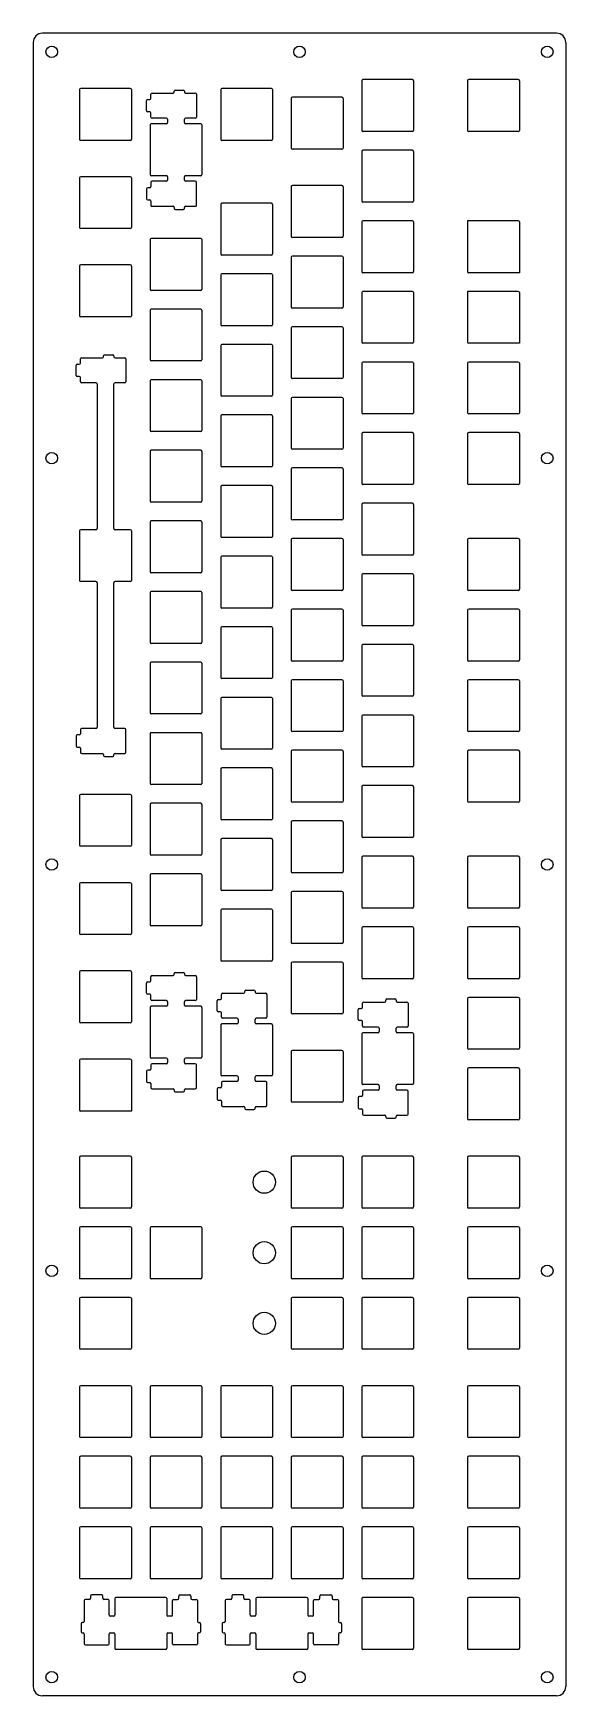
# Model space of a CAD drawing. Extents: x -144 to 0, y -449 to 0.
import ezdxf

# ---------------------------------------------------------------- set-up
doc = ezdxf.new("R2010")
doc.units = 0
doc.header["$MEASUREMENT"] = 0
doc.layers.add('VISIBLE', color=7, linetype='CONTINUOUS')

msp = doc.modelspace()

# ---------------------------------------------------------------- linework, layer by layer
at = {"layer": 'VISIBLE'}
for p, q in [((-2.5, 0), (-141.325, 0)), ((-143.825, -2.5), (-143.825, -446.125)), ((0, -2.5), (0, -446.125)), ((-55.1, -12.8298), (-55.1, -26.2202)), ((-41.4048, -12.525), (-54.7952, -12.525)), ((-41.1, -12.8298), (-41.1, -26.2202)), ((-26.525, -12.8298), (-26.525, -26.2202)), ((-12.8298, -12.525), (-26.2202, -12.525)), ((-12.525, -12.8298), (-12.525, -26.2202)), ((-131.3, -15.21105), (-131.3, -28.60145)), ((-117.6048, -14.90625), (-130.9952, -14.90625)), ((-117.3, -15.21105), (-117.3, -28.60145)), ((-112.9152, -17.88125), (-112.3248, -17.88125)), ((-112.02, -17.57645), (-112.02, -16.46105)), ((-111.7152, -16.15625), (-106.0668, -16.15625)), ((-105.762, -15.85145), (-105.762, -15.63605)), ((-105.4572, -15.33125), (-103.2818, -15.33125)), ((-102.977, -15.63605), (-102.977, -15.85145)), ((-102.6722, -16.15625), (-100.0518, -16.15625)), ((-99.747, -16.46105), (-99.747, -22.60145)), ((-93.2, -15.21105), (-93.2, -28.60145)), ((-79.5048, -14.90625), (-92.8952, -14.90625)), ((-79.2, -15.21105), (-79.2, -28.60145)), ((-74.15, -17.5923), (-74.15, -30.9827)), ((-60.4548, -17.2875), (-73.8452, -17.2875)), ((-60.15, -17.5923), (-60.15, -30.9827)), ((-113.22, -20.87645), (-113.22, -18.18605)), ((-112.3248, -21.18125), (-112.9152, -21.18125)), ((-112.02, -22.60145), (-112.02, -21.48605)), ((-112.25, -24.73605), (-112.25, -38.12645)), ((-107.8548, -24.43125), (-111.9452, -24.43125)), ((-107.8548, -22.90625), (-111.7152, -22.90625)), ((-107.55, -23.21105), (-107.55, -24.12645)), ((-102.977, -24.12645), (-102.977, -23.21105)), ((-100.0518, -22.90625), (-102.6722, -22.90625)), ((-98.5548, -24.43125), (-102.6722, -24.43125)), ((-98.25, -24.73605), (-98.25, -38.12645)), ((-41.4048, -26.525), (-54.7952, -26.525)), ((-12.8298, -26.525), (-26.2202, -26.525)), ((-117.6048, -28.90625), (-130.9952, -28.90625)), ((-79.5048, -28.90625), (-92.8952, -28.90625)), ((-60.4548, -31.2875), (-73.8452, -31.2875)), ((-55.1, -31.8798), (-55.1, -45.2702)), ((-41.4048, -31.575), (-54.7952, -31.575)), ((-41.1, -31.8798), (-41.1, -45.2702)), ((-131.3, -39.02355), (-131.3, -52.41395)), ((-117.6048, -38.71875), (-130.9952, -38.71875)), ((-117.3, -39.02355), (-117.3, -52.41395)), ((-112.02, -40.26105), (-112.02, -41.37645)), ((-107.8548, -38.43125), (-111.9452, -38.43125)), ((-107.8548, -39.95625), (-111.7152, -39.95625)), ((-107.55, -38.73605), (-107.55, -39.65145)), ((-102.977, -39.65145), (-102.977, -38.73605)), ((-98.5548, -38.43125), (-102.6722, -38.43125)), ((-100.0518, -39.95625), (-102.6722, -39.95625)), ((-99.747, -46.40145), (-99.747, -40.26105)), ((-113.22, -41.98605), (-113.22, -44.67645)), ((-112.3248, -41.68125), (-112.9152, -41.68125)), ((-74.15, -41.4048), (-74.15, -54.7952)), ((-60.4548, -41.1), (-73.8452, -41.1)), ((-60.15, -41.4048), (-60.15, -54.7952)), ((-112.9152, -44.98125), (-112.3248, -44.98125)), ((-112.02, -45.28605), (-112.02, -46.40145)), ((-111.7152, -46.70625), (-106.0668, -46.70625)), ((-105.762, -47.01105), (-105.762, -47.22645)), ((-105.4572, -47.53125), (-103.2818, -47.53125)), ((-102.977, -47.22645), (-102.977, -47.01105)), ((-102.6722, -46.70625), (-100.0518, -46.70625)), ((-93.2, -46.1673), (-93.2, -59.5577)), ((-79.5048, -45.8625), (-92.8952, -45.8625)), ((-79.2, -46.1673), (-79.2, -59.5577)), ((-41.4048, -45.575), (-54.7952, -45.575)), ((-117.6048, -52.71875), (-130.9952, -52.71875)), ((-55.1, -50.9298), (-55.1, -64.3202)), ((-41.4048, -50.625), (-54.7952, -50.625)), ((-41.1, -50.9298), (-41.1, -64.3202)), ((-12.8298, -50.625), (-26.525, -50.625)), ((-26.525, -50.625), (-26.525, -64.3202)), ((-12.525, -50.9298), (-12.525, -64.625)), ((-112.25, -55.6923), (-112.25, -69.0827)), ((-98.5548, -55.3875), (-111.9452, -55.3875)), ((-98.25, -55.6923), (-98.25, -69.0827)), ((-60.4548, -55.1), (-73.8452, -55.1)), ((-117.6048, -62.53125), (-130.9952, -62.53125)), ((-79.5048, -59.8625), (-92.8952, -59.8625)), ((-74.15, -60.4548), (-74.15, -73.8452)), ((-60.4548, -60.15), (-73.8452, -60.15)), ((-60.15, -60.4548), (-60.15, -73.8452)), ((-131.3, -62.83605), (-131.3, -76.22645)), ((-117.3, -62.83605), (-117.3, -76.22645)), ((-93.2, -65.2173), (-93.2, -78.6077)), ((-79.5048, -64.9125), (-92.8952, -64.9125)), ((-79.2, -65.2173), (-79.2, -78.6077)), ((-41.4048, -64.625), (-54.7952, -64.625)), ((-12.525, -64.625), (-26.2202, -64.625)), ((-98.5548, -69.3875), (-111.9452, -69.3875)), ((-55.1, -69.9798), (-55.1, -83.3702)), ((-41.4048, -69.675), (-54.7952, -69.675)), ((-41.1, -69.9798), (-41.1, -83.3702)), ((-12.8298, -69.675), (-26.525, -69.675)), ((-26.525, -69.675), (-26.525, -83.3702)), ((-12.525, -69.9798), (-12.525, -83.675)), ((-112.25, -74.7423), (-112.25, -88.1327)), ((-98.5548, -74.4375), (-111.9452, -74.4375)), ((-98.25, -74.7423), (-98.25, -88.1327)), ((-60.4548, -74.15), (-73.8452, -74.15)), ((-117.6048, -76.53125), (-130.9952, -76.53125)), ((-79.5048, -78.9125), (-92.8952, -78.9125)), ((-74.15, -79.5048), (-74.15, -92.8952)), ((-60.4548, -79.2), (-73.8452, -79.2)), ((-60.15, -79.5048), (-60.15, -92.8952)), ((-93.2, -84.2673), (-93.2, -97.6577)), ((-79.5048, -83.9625), (-92.8952, -83.9625)), ((-79.2, -84.2673), (-79.2, -97.6577)), ((-41.4048, -83.675), (-54.7952, -83.675)), ((-12.525, -83.675), (-26.2202, -83.675)), ((-132.27, -92.31395), (-132.27, -89.62355)), ((-131.9652, -89.31875), (-131.3748, -89.31875)), ((-131.07, -89.01395), (-131.07, -87.89855)), ((-130.7652, -87.59375), (-125.1168, -87.59375)), ((-124.812, -87.28895), (-124.812, -87.07355)), ((-124.5072, -86.76875), (-122.3318, -86.76875)), ((-122.027, -87.07355), (-122.027, -87.28895)), ((-121.7222, -87.59375), (-119.1018, -87.59375)), ((-118.797, -87.89855), (-118.797, -94.03895)), ((-98.5548, -88.4375), (-111.9452, -88.4375)), ((-55.1, -89.0298), (-55.1, -102.4202)), ((-41.4048, -88.725), (-54.7952, -88.725)), ((-41.1, -89.0298), (-41.1, -102.4202)), ((-26.525, -89.0298), (-26.525, -102.4202)), ((-12.8298, -88.725), (-26.2202, -88.725)), ((-12.525, -89.0298), (-12.525, -102.4202)), ((-131.3748, -92.61875), (-131.9652, -92.61875)), ((-131.07, -94.03895), (-131.07, -92.92355)), ((-112.25, -93.7923), (-112.25, -107.1827)), ((-98.5548, -93.4875), (-111.9452, -93.4875)), ((-98.25, -93.7923), (-98.25, -107.1827)), ((-60.4548, -93.2), (-73.8452, -93.2)), ((-126.9048, -94.34375), (-130.7652, -94.34375)), ((-126.6, -94.64855), (-126.6, -133.66395)), ((-122.027, -133.66395), (-122.027, -94.64855)), ((-119.1018, -94.34375), (-121.7222, -94.34375)), ((-79.5048, -97.9625), (-92.8952, -97.9625)), ((-74.15, -98.5548), (-74.15, -111.9452)), ((-60.4548, -98.25), (-73.8452, -98.25)), ((-60.15, -98.5548), (-60.15, -111.9452)), ((-79.5048, -103.0125), (-92.8952, -103.0125)), ((-41.4048, -102.725), (-54.7952, -102.725)), ((-12.8298, -102.725), (-26.2202, -102.725)), ((-98.5548, -107.4875), (-111.9452, -107.4875)), ((-93.2, -103.3173), (-93.2, -116.7077)), ((-79.2, -103.3173), (-79.2, -116.7077)), ((-55.1, -108.0798), (-55.1, -121.4702)), ((-41.4048, -107.775), (-54.7952, -107.775)), ((-41.1, -108.0798), (-41.1, -121.4702)), ((-26.525, -108.0798), (-26.525, -121.4702)), ((-12.8298, -107.775), (-26.2202, -107.775)), ((-12.525, -108.0798), (-12.525, -121.4702)), ((-112.25, -112.8423), (-112.25, -126.2327)), ((-98.5548, -112.5375), (-111.9452, -112.5375)), ((-98.25, -112.8423), (-98.25, -126.2327)), ((-60.4548, -112.25), (-73.8452, -112.25)), ((-79.5048, -117.0125), (-92.8952, -117.0125)), ((-74.15, -117.6048), (-74.15, -130.9952)), ((-60.4548, -117.3), (-73.8452, -117.3)), ((-60.15, -117.6048), (-60.15, -130.9952)), ((-93.2, -122.3673), (-93.2, -135.7577)), ((-79.5048, -122.0625), (-92.8952, -122.0625)), ((-79.2, -122.3673), (-79.2, -135.7577)), ((-41.4048, -121.775), (-54.7952, -121.775)), ((-12.8298, -121.775), (-26.2202, -121.775)), ((-98.5548, -126.5375), (-111.9452, -126.5375)), ((-55.1, -127.1298), (-55.1, -140.5202)), ((-41.4048, -126.825), (-54.7952, -126.825)), ((-41.1, -127.1298), (-41.1, -140.5202)), ((-131.3, -134.27355), (-131.3, -147.66395)), ((-126.9048, -133.96875), (-130.9952, -133.96875)), ((-117.6048, -133.96875), (-121.7222, -133.96875)), ((-117.3, -134.27355), (-117.3, -147.66395)), ((-112.25, -131.8923), (-112.25, -145.2827)), ((-98.5548, -131.5875), (-111.9452, -131.5875)), ((-98.25, -131.8923), (-98.25, -145.2827)), ((-60.4548, -131.3), (-73.8452, -131.3)), ((-79.5048, -136.0625), (-92.8952, -136.0625)), ((-74.15, -136.6548), (-74.15, -150.0452)), ((-60.4548, -136.35), (-73.8452, -136.35)), ((-60.15, -136.6548), (-60.15, -150.0452)), ((-26.525, -136.6548), (-26.525, -150.0452)), ((-12.8298, -136.35), (-26.2202, -136.35)), ((-12.525, -136.6548), (-12.525, -150.0452)), ((-93.2, -141.4173), (-93.2, -154.8077)), ((-79.5048, -141.1125), (-92.8952, -141.1125)), ((-79.2, -141.4173), (-79.2, -154.8077)), ((-41.4048, -140.825), (-54.7952, -140.825)), ((-126.9048, -147.96875), (-130.9952, -147.96875)), ((-117.6048, -147.96875), (-121.7222, -147.96875)), ((-98.5548, -145.5875), (-111.9452, -145.5875)), ((-55.1, -146.1798), (-55.1, -159.5702)), ((-41.4048, -145.875), (-54.7952, -145.875)), ((-41.1, -146.1798), (-41.1, -159.5702)), ((-126.6, -148.27355), (-126.6, -187.28895)), ((-122.027, -187.28895), (-122.027, -148.27355)), ((-112.25, -150.9423), (-112.25, -164.3327)), ((-98.5548, -150.6375), (-111.9452, -150.6375)), ((-98.25, -150.9423), (-98.25, -164.3327)), ((-60.4548, -150.35), (-73.8452, -150.35)), ((-12.8298, -150.35), (-26.2202, -150.35)), ((-79.5048, -155.1125), (-92.8952, -155.1125)), ((-74.15, -155.7048), (-74.15, -169.0952)), ((-60.4548, -155.4), (-73.8452, -155.4)), ((-60.15, -155.7048), (-60.15, -169.0952)), ((-26.525, -155.7048), (-26.525, -169.0952)), ((-12.8298, -155.4), (-26.2202, -155.4)), ((-12.525, -155.7048), (-12.525, -169.0952)), ((-93.2, -160.4673), (-93.2, -173.8577)), ((-79.5048, -160.1625), (-92.8952, -160.1625)), ((-79.2, -160.4673), (-79.2, -173.8577)), ((-41.4048, -159.875), (-54.7952, -159.875)), ((-98.5548, -164.6375), (-111.9452, -164.6375)), ((-55.1, -165.2298), (-55.1, -178.6202)), ((-41.4048, -164.925), (-54.7952, -164.925)), ((-41.1, -165.2298), (-41.1, -178.6202)), ((-112.25, -169.9923), (-112.25, -183.3827)), ((-98.5548, -169.6875), (-111.9452, -169.6875)), ((-98.25, -169.9923), (-98.25, -183.3827)), ((-60.4548, -169.4), (-73.8452, -169.4)), ((-12.8298, -169.4), (-26.2202, -169.4)), ((-79.5048, -174.1625), (-92.8952, -174.1625)), ((-74.15, -174.7548), (-74.15, -188.1452)), ((-60.4548, -174.45), (-73.8452, -174.45)), ((-60.15, -174.7548), (-60.15, -188.1452)), ((-26.525, -174.7548), (-26.525, -188.1452)), ((-12.8298, -174.45), (-26.2202, -174.45)), ((-12.525, -174.7548), (-12.525, -188.1452)), ((-79.5048, -179.2125), (-92.8952, -179.2125)), ((-41.4048, -178.925), (-54.7952, -178.925)), ((-98.5548, -183.6875), (-111.9452, -183.6875)), ((-93.2, -179.5173), (-93.2, -192.9077)), ((-79.2, -179.5173), (-79.2, -192.9077)), ((-131.07, -187.89855), (-131.07, -189.01395)), ((-126.9048, -187.59375), (-130.7652, -187.59375)), ((-119.1018, -187.59375), (-121.7222, -187.59375)), ((-118.797, -194.03895), (-118.797, -187.89855)), ((-55.1, -184.2798), (-55.1, -197.6702)), ((-41.4048, -183.975), (-54.7952, -183.975)), ((-41.1, -184.2798), (-41.1, -197.6702)), ((-132.27, -189.62355), (-132.27, -192.31395)), ((-131.3748, -189.31875), (-131.9652, -189.31875)), ((-131.9652, -192.61875), (-131.3748, -192.61875)), ((-112.25, -189.0423), (-112.25, -202.4327)), ((-98.5548, -188.7375), (-111.9452, -188.7375)), ((-98.25, -189.0423), (-98.25, -202.4327)), ((-60.4548, -188.45), (-73.8452, -188.45)), ((-12.8298, -188.45), (-26.2202, -188.45)), ((-131.07, -192.92355), (-131.07, -194.03895)), ((-130.7652, -194.34375), (-125.1168, -194.34375)), ((-124.812, -194.64855), (-124.812, -194.86395)), ((-124.5072, -195.16875), (-122.3318, -195.16875)), ((-122.027, -194.86395), (-122.027, -194.64855)), ((-121.7222, -194.34375), (-119.1018, -194.34375)), ((-79.5048, -193.2125), (-92.8952, -193.2125)), ((-74.15, -193.8048), (-74.15, -207.1952)), ((-60.4548, -193.5), (-73.8452, -193.5)), ((-60.15, -193.8048), (-60.15, -207.1952)), ((-26.525, -193.8048), (-26.525, -207.1952)), ((-12.8298, -193.5), (-26.2202, -193.5)), ((-12.525, -193.8048), (-12.525, -207.1952)), ((-93.2, -198.5673), (-93.2, -211.9577)), ((-79.5048, -198.2625), (-92.8952, -198.2625)), ((-79.2, -198.5673), (-79.2, -211.9577)), ((-41.4048, -197.975), (-54.7952, -197.975)), ((-131.3, -205.71105), (-131.3, -219.10145)), ((-117.6048, -205.40625), (-130.9952, -205.40625)), ((-117.3, -205.71105), (-117.3, -219.10145)), ((-98.5548, -202.7375), (-111.9452, -202.7375)), ((-55.1, -203.3298), (-55.1, -216.7202)), ((-41.4048, -203.025), (-54.7952, -203.025)), ((-41.1, -203.3298), (-41.1, -216.7202)), ((-112.25, -208.0923), (-112.25, -221.4827)), ((-98.5548, -207.7875), (-111.9452, -207.7875)), ((-98.25, -208.0923), (-98.25, -221.4827)), ((-60.4548, -207.5), (-73.8452, -207.5)), ((-12.8298, -207.5), (-26.2202, -207.5)), ((-79.5048, -212.2625), (-92.8952, -212.2625)), ((-74.15, -212.8548), (-74.15, -226.2452)), ((-60.4548, -212.55), (-73.8452, -212.55)), ((-60.15, -212.8548), (-60.15, -226.2452)), ((-117.6048, -219.40625), (-130.9952, -219.40625)), ((-93.2, -217.6173), (-93.2, -231.0077)), ((-79.5048, -217.3125), (-92.8952, -217.3125)), ((-79.2, -217.6173), (-79.2, -231.0077)), ((-41.4048, -217.025), (-54.7952, -217.025)), ((-98.5548, -221.7875), (-111.9452, -221.7875)), ((-55.1, -222.3798), (-55.1, -235.7702)), ((-41.4048, -222.075), (-54.7952, -222.075)), ((-41.1, -222.3798), (-41.1, -235.7702)), ((-26.525, -222.3798), (-26.525, -235.7702)), ((-12.8298, -222.075), (-26.2202, -222.075)), ((-12.525, -222.3798), (-12.525, -235.7702)), ((-112.25, -227.1423), (-112.25, -240.5327)), ((-98.5548, -226.8375), (-111.9452, -226.8375)), ((-98.25, -227.1423), (-98.25, -240.5327)), ((-60.4548, -226.55), (-73.8452, -226.55)), ((-131.3, -229.52355), (-131.3, -242.91395)), ((-117.6048, -229.21875), (-130.9952, -229.21875)), ((-117.3, -229.52355), (-117.3, -242.91395)), ((-79.5048, -231.3125), (-92.8952, -231.3125)), ((-74.15, -231.9048), (-74.15, -245.2952)), ((-60.4548, -231.6), (-73.8452, -231.6)), ((-60.15, -231.9048), (-60.15, -245.2952)), ((-93.2, -236.6673), (-93.2, -250.0577)), ((-79.5048, -236.3625), (-92.8952, -236.3625)), ((-79.2, -236.6673), (-79.2, -250.0577)), ((-41.4048, -236.075), (-54.7952, -236.075)), ((-12.8298, -236.075), (-26.2202, -236.075)), ((-98.5548, -240.8375), (-111.9452, -240.8375)), ((-55.1, -241.4298), (-55.1, -254.8202)), ((-41.4048, -241.125), (-54.7952, -241.125)), ((-41.1, -241.4298), (-41.1, -254.8202)), ((-26.525, -241.4298), (-26.525, -254.8202)), ((-12.8298, -241.125), (-26.2202, -241.125)), ((-12.525, -241.4298), (-12.525, -254.8202)), ((-117.6048, -243.21875), (-130.9952, -243.21875)), ((-60.4548, -245.6), (-73.8452, -245.6)), ((-79.5048, -250.3625), (-92.8952, -250.3625)), ((-74.15, -250.9548), (-74.15, -264.3452)), ((-60.4548, -250.65), (-73.8452, -250.65)), ((-60.15, -250.9548), (-60.15, -264.3452)), ((-131.3, -253.33605), (-131.3, -266.72645)), ((-117.6048, -253.03125), (-130.9952, -253.03125)), ((-117.3, -253.33605), (-117.3, -266.72645)), ((-112.02, -255.70145), (-112.02, -254.58605)), ((-111.7152, -254.28125), (-106.0668, -254.28125)), ((-105.762, -253.97645), (-105.762, -253.76105)), ((-105.4572, -253.45625), (-103.2818, -253.45625)), ((-102.977, -253.76105), (-102.977, -253.97645)), ((-102.6722, -254.28125), (-100.0518, -254.28125)), ((-99.747, -254.58605), (-99.747, -260.72645)), ((-41.4048, -255.125), (-54.7952, -255.125)), ((-12.8298, -255.125), (-26.2202, -255.125)), ((-113.22, -259.00145), (-113.22, -256.31105)), ((-112.9152, -256.00625), (-112.3248, -256.00625)), ((-112.3248, -259.30625), (-112.9152, -259.30625)), ((-112.02, -260.72645), (-112.02, -259.61105)), ((-92.97, -260.46395), (-92.97, -259.34855)), ((-92.6652, -259.04375), (-87.0168, -259.04375)), ((-86.712, -258.73895), (-86.712, -258.52355)), ((-86.4072, -258.21875), (-84.2318, -258.21875)), ((-83.927, -258.52355), (-83.927, -258.73895)), ((-83.6222, -259.04375), (-81.0018, -259.04375)), ((-80.697, -259.34855), (-80.697, -265.48895)), ((-12.8298, -260.175), (-26.2202, -260.175)), ((-112.25, -262.86105), (-112.25, -276.25145)), ((-107.8548, -262.55625), (-111.9452, -262.55625)), ((-107.8548, -261.03125), (-111.7152, -261.03125)), ((-107.55, -261.33605), (-107.55, -262.25145)), ((-102.977, -262.25145), (-102.977, -261.33605)), ((-100.0518, -261.03125), (-102.6722, -261.03125)), ((-98.5548, -262.55625), (-102.6722, -262.55625)), ((-98.25, -262.86105), (-98.25, -276.25145)), ((-94.17, -263.76395), (-94.17, -261.07355)), ((-93.8652, -260.76875), (-93.2748, -260.76875)), ((-93.2748, -264.06875), (-93.8652, -264.06875)), ((-92.97, -265.48895), (-92.97, -264.37355)), ((-60.4548, -264.65), (-73.8452, -264.65)), ((-56.07, -266.1452), (-56.07, -263.4548)), ((-55.7652, -263.15), (-55.1748, -263.15)), ((-54.87, -262.8452), (-54.87, -261.7298)), ((-54.5652, -261.425), (-48.9168, -261.425)), ((-48.612, -261.1202), (-48.612, -260.9048)), ((-48.3072, -260.6), (-46.1318, -260.6)), ((-45.827, -260.9048), (-45.827, -261.1202)), ((-45.5222, -261.425), (-42.9018, -261.425)), ((-42.597, -261.7298), (-42.597, -267.8702)), ((-26.525, -260.4798), (-26.525, -273.8702)), ((-12.525, -260.4798), (-12.525, -273.8702)), ((-117.6048, -267.03125), (-130.9952, -267.03125)), ((-93.2, -267.62355), (-93.2, -281.01395)), ((-88.8048, -267.31875), (-92.8952, -267.31875)), ((-88.8048, -265.79375), (-92.6652, -265.79375)), ((-88.5, -266.09855), (-88.5, -267.01395)), ((-83.927, -267.01395), (-83.927, -266.09855)), ((-81.0018, -265.79375), (-83.6222, -265.79375)), ((-79.5048, -267.31875), (-83.6222, -267.31875)), ((-79.2, -267.62355), (-79.2, -281.01395)), ((-55.1748, -266.45), (-55.7652, -266.45)), ((-54.87, -267.8702), (-54.87, -266.7548)), ((-50.7048, -268.175), (-54.5652, -268.175)), ((-50.4, -268.4798), (-50.4, -269.3952)), ((-45.827, -269.3952), (-45.827, -268.4798)), ((-42.9018, -268.175), (-45.5222, -268.175)), ((-55.1, -270.0048), (-55.1, -283.3952)), ((-50.7048, -269.7), (-54.7952, -269.7)), ((-41.4048, -269.7), (-45.5222, -269.7)), ((-41.1, -270.0048), (-41.1, -283.3952)), ((-131.3, -277.14855), (-131.3, -290.53895)), ((-117.6048, -276.84375), (-130.9952, -276.84375)), ((-117.3, -277.14855), (-117.3, -290.84375)), ((-107.8548, -276.55625), (-111.9452, -276.55625)), ((-107.8548, -278.08125), (-111.7152, -278.08125)), ((-107.55, -276.86105), (-107.55, -277.77645)), ((-102.977, -277.77645), (-102.977, -276.86105)), ((-98.5548, -276.55625), (-102.6722, -276.55625)), ((-100.0518, -278.08125), (-102.6722, -278.08125)), ((-74.15, -274.7673), (-74.15, -288.1577)), ((-60.4548, -274.4625), (-73.8452, -274.4625)), ((-60.15, -274.7673), (-60.15, -288.1577)), ((-12.8298, -274.175), (-26.2202, -274.175)), ((-113.22, -280.11105), (-113.22, -282.80145)), ((-112.3248, -279.80625), (-112.9152, -279.80625)), ((-112.02, -278.38605), (-112.02, -279.50145)), ((-99.747, -284.52645), (-99.747, -278.38605)), ((-88.8048, -281.31875), (-92.8952, -281.31875)), ((-88.5, -281.62355), (-88.5, -282.53895)), ((-83.927, -282.53895), (-83.927, -281.62355)), ((-79.5048, -281.31875), (-83.6222, -281.31875)), ((-26.525, -279.5298), (-26.525, -292.9202)), ((-12.8298, -279.225), (-26.2202, -279.225)), ((-12.525, -279.5298), (-12.525, -292.9202)), ((-112.9152, -283.10625), (-112.3248, -283.10625)), ((-112.02, -283.41105), (-112.02, -284.52645)), ((-111.7152, -284.83125), (-106.0668, -284.83125)), ((-105.762, -285.13605), (-105.762, -285.35145)), ((-105.4572, -285.65625), (-103.2818, -285.65625)), ((-102.977, -285.35145), (-102.977, -285.13605)), ((-102.6722, -284.83125), (-100.0518, -284.83125)), ((-94.17, -284.87355), (-94.17, -287.56395)), ((-93.2748, -284.56875), (-93.8652, -284.56875)), ((-92.97, -283.14855), (-92.97, -284.26395)), ((-88.8048, -282.84375), (-92.6652, -282.84375)), ((-81.0018, -282.84375), (-83.6222, -282.84375)), ((-80.697, -289.28895), (-80.697, -283.14855)), ((-55.1748, -286.95), (-55.7652, -286.95)), ((-54.87, -285.5298), (-54.87, -286.6452)), ((-50.7048, -283.7), (-54.7952, -283.7)), ((-50.7048, -285.225), (-54.5652, -285.225)), ((-50.4, -284.0048), (-50.4, -284.9202)), ((-45.827, -284.9202), (-45.827, -284.0048)), ((-41.4048, -283.7), (-45.5222, -283.7)), ((-42.9018, -285.225), (-45.5222, -285.225)), ((-42.597, -291.6702), (-42.597, -285.5298)), ((-117.3, -290.84375), (-130.9952, -290.84375)), ((-93.8652, -287.86875), (-93.2748, -287.86875)), ((-92.97, -288.17355), (-92.97, -289.28895)), ((-92.6652, -289.59375), (-87.0168, -289.59375)), ((-86.712, -289.89855), (-86.712, -290.11395)), ((-86.4072, -290.41875), (-84.2318, -290.41875)), ((-83.927, -290.11395), (-83.927, -289.89855)), ((-83.6222, -289.59375), (-81.0018, -289.59375)), ((-60.4548, -288.4625), (-73.8452, -288.4625)), ((-56.07, -287.2548), (-56.07, -289.9452)), ((-55.7652, -290.25), (-55.1748, -290.25)), ((-54.87, -290.5548), (-54.87, -291.6702)), ((-54.5652, -291.975), (-48.9168, -291.975)), ((-48.612, -292.2798), (-48.612, -292.4952)), ((-48.3072, -292.8), (-46.1318, -292.8)), ((-45.827, -292.4952), (-45.827, -292.2798)), ((-45.5222, -291.975), (-42.9018, -291.975)), ((-12.8298, -293.225), (-26.2202, -293.225)), ((-131.3, -303.3423), (-131.3, -316.7327)), ((-117.6048, -303.0375), (-130.9952, -303.0375)), ((-117.3, -303.3423), (-117.3, -316.7327)), ((-74.15, -303.3423), (-74.15, -316.7327)), ((-60.4548, -303.0375), (-73.8452, -303.0375)), ((-60.15, -303.3423), (-60.15, -316.7327)), ((-55.1, -303.3423), (-55.1, -316.7327)), ((-41.4048, -303.0375), (-54.7952, -303.0375)), ((-41.1, -303.3423), (-41.1, -316.7327)), ((-26.525, -303.3423), (-26.525, -316.7327)), ((-12.8298, -303.0375), (-26.2202, -303.0375)), ((-12.525, -303.3423), (-12.525, -316.7327)), ((-117.6048, -317.0375), (-130.9952, -317.0375)), ((-60.4548, -317.0375), (-73.8452, -317.0375)), ((-41.4048, -317.0375), (-54.7952, -317.0375)), ((-12.8298, -317.0375), (-26.2202, -317.0375)), ((-131.3, -322.3923), (-131.3, -336.0875)), ((-117.6048, -322.0875), (-130.9952, -322.0875)), ((-117.3, -322.3923), (-117.3, -335.7827)), ((-112.25, -322.3923), (-112.25, -335.7827)), ((-98.5548, -322.0875), (-111.9452, -322.0875)), ((-98.25, -322.3923), (-98.25, -335.7827)), ((-74.15, -322.3923), (-74.15, -335.7827)), ((-60.4548, -322.0875), (-73.8452, -322.0875)), ((-60.15, -322.3923), (-60.15, -335.7827)), ((-55.1, -322.3923), (-55.1, -335.7827)), ((-41.4048, -322.0875), (-54.7952, -322.0875)), ((-41.1, -322.3923), (-41.1, -335.7827)), ((-26.525, -322.3923), (-26.525, -335.7827)), ((-12.8298, -322.0875), (-26.2202, -322.0875)), ((-12.525, -322.3923), (-12.525, -335.7827)), ((-117.6048, -336.0875), (-131.3, -336.0875)), ((-98.5548, -336.0875), (-111.9452, -336.0875)), ((-60.4548, -336.0875), (-73.8452, -336.0875)), ((-41.4048, -336.0875), (-54.7952, -336.0875)), ((-12.8298, -336.0875), (-26.2202, -336.0875)), ((-131.3, -341.4423), (-131.3, -354.8327)), ((-117.6048, -341.1375), (-130.9952, -341.1375)), ((-117.3, -341.4423), (-117.3, -354.8327)), ((-74.15, -341.4423), (-74.15, -354.8327)), ((-60.4548, -341.1375), (-73.8452, -341.1375)), ((-60.15, -341.4423), (-60.15, -354.8327)), ((-55.1, -341.4423), (-55.1, -354.8327)), ((-41.4048, -341.1375), (-54.7952, -341.1375)), ((-41.1, -341.4423), (-41.1, -354.8327)), ((-26.525, -341.4423), (-26.525, -354.8327)), ((-12.8298, -341.1375), (-26.2202, -341.1375)), ((-12.525, -341.4423), (-12.525, -354.8327)), ((-117.6048, -355.1375), (-130.9952, -355.1375)), ((-60.4548, -355.1375), (-73.8452, -355.1375)), ((-41.4048, -355.1375), (-54.7952, -355.1375)), ((-12.8298, -355.1375), (-26.2202, -355.1375)), ((-131.3, -365.2548), (-131.3, -378.6452)), ((-117.6048, -364.95), (-130.9952, -364.95)), ((-117.3, -365.2548), (-117.3, -378.6452)), ((-112.25, -365.2548), (-112.25, -378.6452)), ((-98.5548, -364.95), (-111.9452, -364.95)), ((-98.25, -365.2548), (-98.25, -378.6452)), ((-93.2, -365.2548), (-93.2, -378.6452)), ((-79.5048, -364.95), (-92.8952, -364.95)), ((-79.2, -365.2548), (-79.2, -378.6452)), ((-74.15, -365.2548), (-74.15, -378.6452)), ((-60.4548, -364.95), (-73.8452, -364.95)), ((-60.15, -365.2548), (-60.15, -378.6452)), ((-55.1, -365.2548), (-55.1, -378.6452)), ((-41.4048, -364.95), (-54.7952, -364.95)), ((-41.1, -365.2548), (-41.1, -378.6452)), ((-26.525, -365.2548), (-26.525, -378.6452)), ((-12.8298, -364.95), (-26.2202, -364.95)), ((-12.525, -365.2548), (-12.525, -378.6452)), ((-117.6048, -378.95), (-130.9952, -378.95)), ((-98.5548, -378.95), (-111.9452, -378.95)), ((-79.5048, -378.95), (-92.8952, -378.95)), ((-60.4548, -378.95), (-73.8452, -378.95)), ((-41.4048, -378.95), (-54.7952, -378.95)), ((-12.8298, -378.95), (-26.2202, -378.95)), ((-131.3, -384.3048), (-131.3, -397.6952)), ((-117.6048, -384), (-130.9952, -384)), ((-117.3, -384.3048), (-117.3, -397.6952)), ((-112.25, -384.3048), (-112.25, -397.6952)), ((-98.5548, -384), (-111.9452, -384)), ((-98.25, -384.3048), (-98.25, -397.6952)), ((-93.2, -384.3048), (-93.2, -397.6952)), ((-79.5048, -384), (-92.8952, -384)), ((-79.2, -384.3048), (-79.2, -397.6952)), ((-74.15, -384.3048), (-74.15, -397.6952)), ((-60.4548, -384), (-73.8452, -384)), ((-60.15, -384.3048), (-60.15, -397.6952)), ((-55.1, -384.3048), (-55.1, -397.6952)), ((-41.4048, -384), (-54.7952, -384)), ((-41.1, -384.3048), (-41.1, -397.6952)), ((-26.525, -384.3048), (-26.525, -397.6952)), ((-12.8298, -384), (-26.2202, -384)), ((-12.525, -384.3048), (-12.525, -397.6952)), ((-117.6048, -398), (-130.9952, -398)), ((-98.5548, -398), (-111.9452, -398)), ((-79.5048, -398), (-92.8952, -398)), ((-60.4548, -398), (-73.8452, -398)), ((-41.4048, -398), (-54.7952, -398)), ((-12.8298, -398), (-26.2202, -398)), ((-131.3, -403.3548), (-131.3, -416.7452)), ((-117.6048, -403.05), (-130.9952, -403.05)), ((-117.3, -403.3548), (-117.3, -416.7452)), ((-112.25, -403.3548), (-112.25, -416.7452)), ((-98.5548, -403.05), (-111.9452, -403.05)), ((-98.25, -403.3548), (-98.25, -416.7452)), ((-93.2, -403.3548), (-93.2, -416.7452)), ((-79.5048, -403.05), (-92.8952, -403.05)), ((-79.2, -403.3548), (-79.2, -416.7452)), ((-74.15, -403.3548), (-74.15, -416.7452)), ((-60.4548, -403.05), (-73.8452, -403.05)), ((-60.15, -403.3548), (-60.15, -416.7452)), ((-55.1, -403.3548), (-55.1, -416.7452)), ((-41.4048, -403.05), (-54.7952, -403.05)), ((-41.1, -403.3548), (-41.1, -416.7452)), ((-26.525, -403.3548), (-26.525, -416.7452)), ((-12.8298, -403.05), (-26.2202, -403.05)), ((-12.525, -403.3548), (-12.525, -416.7452)), ((-117.6048, -417.05), (-130.9952, -417.05)), ((-98.5548, -417.05), (-111.9452, -417.05)), ((-79.5048, -417.05), (-92.8952, -417.05)), ((-60.4548, -417.05), (-73.8452, -417.05)), ((-41.4048, -417.05), (-54.7952, -417.05)), ((-12.8298, -417.05), (-26.2202, -417.05)), ((-125.3298, -421.4348), (-128.0202, -421.4348)), ((-104.2202, -421.4348), (-101.5298, -421.4348)), ((-87.2298, -421.4348), (-89.9202, -421.4348)), ((-66.1202, -421.4348), (-63.4298, -421.4348)), ((-130.05, -422.9396), (-130.05, -428.588)), ((-128.6298, -422.6348), (-129.7452, -422.6348)), ((-128.325, -421.7396), (-128.325, -422.33)), ((-125.025, -422.33), (-125.025, -421.7396)), ((-123.6048, -422.6348), (-124.7202, -422.6348)), ((-123.3, -426.8), (-123.3, -422.9396)), ((-121.775, -422.4048), (-121.775, -426.8)), ((-108.0798, -422.1), (-121.4702, -422.1)), ((-107.775, -422.4048), (-107.775, -426.8)), ((-106.25, -426.8), (-106.25, -422.9396)), ((-105.9452, -422.6348), (-104.8298, -422.6348)), ((-104.525, -422.33), (-104.525, -421.7396)), ((-101.225, -421.7396), (-101.225, -422.33)), ((-100.9202, -422.6348), (-99.8048, -422.6348)), ((-99.5, -422.9396), (-99.5, -428.588)), ((-91.95, -422.9396), (-91.95, -428.588)), ((-90.5298, -422.6348), (-91.6452, -422.6348)), ((-90.225, -421.7396), (-90.225, -422.33)), ((-86.925, -422.33), (-86.925, -421.7396)), ((-85.5048, -422.6348), (-86.6202, -422.6348)), ((-85.2, -426.8), (-85.2, -422.9396)), ((-83.675, -422.4048), (-83.675, -426.8)), ((-69.9798, -422.1), (-83.3702, -422.1)), ((-69.675, -422.4048), (-69.675, -426.8)), ((-68.15, -426.8), (-68.15, -422.9396)), ((-67.8452, -422.6348), (-66.7298, -422.6348)), ((-66.425, -422.33), (-66.425, -421.7396)), ((-63.125, -421.7396), (-63.125, -422.33)), ((-62.8202, -422.6348), (-61.7048, -422.6348)), ((-61.4, -422.9396), (-61.4, -428.588)), ((-55.1, -422.4048), (-55.1, -435.7952)), ((-41.4048, -422.1), (-54.7952, -422.1)), ((-41.1, -422.4048), (-41.1, -435.7952)), ((-26.525, -422.4048), (-26.525, -435.7952)), ((-12.8298, -422.1), (-26.2202, -422.1)), ((-12.525, -422.4048), (-12.525, -435.7952)), ((-130.875, -429.1976), (-130.875, -431.373)), ((-130.3548, -428.8928), (-130.5702, -428.8928)), ((-122.0798, -427.1048), (-122.9952, -427.1048)), ((-106.5548, -427.1048), (-107.4702, -427.1048)), ((-99.1952, -428.8928), (-98.9798, -428.8928)), ((-98.675, -429.1976), (-98.675, -431.373)), ((-92.775, -429.1976), (-92.775, -431.373)), ((-92.2548, -428.8928), (-92.4702, -428.8928)), ((-83.9798, -427.1048), (-84.8952, -427.1048)), ((-68.4548, -427.1048), (-69.3702, -427.1048)), ((-61.0952, -428.8928), (-60.8798, -428.8928)), ((-60.575, -429.1976), (-60.575, -431.373)), ((-130.5702, -431.6778), (-130.3548, -431.6778)), ((-130.05, -431.9826), (-130.05, -434.603)), ((-129.7452, -434.9078), (-123.6048, -434.9078)), ((-123.3, -434.603), (-123.3, -431.9826)), ((-122.9952, -431.6778), (-122.0798, -431.6778)), ((-121.775, -431.9826), (-121.775, -435.7952)), ((-107.775, -431.9826), (-107.775, -435.7952)), ((-107.4702, -431.6778), (-106.5548, -431.6778)), ((-106.25, -434.603), (-106.25, -431.9826)), ((-99.8048, -434.9078), (-105.9452, -434.9078)), ((-99.5, -431.9826), (-99.5, -434.603)), ((-98.9798, -431.6778), (-99.1952, -431.6778)), ((-92.4702, -431.6778), (-92.2548, -431.6778)), ((-91.95, -431.9826), (-91.95, -434.603)), ((-91.6452, -434.9078), (-85.5048, -434.9078)), ((-85.2, -434.603), (-85.2, -431.9826)), ((-84.8952, -431.6778), (-83.9798, -431.6778)), ((-83.675, -431.9826), (-83.675, -435.7952)), ((-69.675, -431.9826), (-69.675, -435.7952)), ((-69.3702, -431.6778), (-68.4548, -431.6778)), ((-68.15, -434.603), (-68.15, -431.9826)), ((-61.7048, -434.9078), (-67.8452, -434.9078)), ((-61.4, -431.9826), (-61.4, -434.603)), ((-60.8798, -431.6778), (-61.0952, -431.6778)), ((-108.0798, -436.1), (-121.4702, -436.1)), ((-69.9798, -436.1), (-83.3702, -436.1)), ((-41.4048, -436.1), (-54.7952, -436.1)), ((-12.8298, -436.1), (-26.2202, -436.1)), ((-2.5, -448.625), (-141.325, -448.625))]:
    msp.add_line(p, q, dxfattribs=at)
for centre, radius in [((-138.825, -5), 1.55), ((-71.9125, -5), 1.55), ((-5, -5), 1.55), ((-138.825, -114.65625), 1.55), ((-5, -114.65625), 1.55), ((-138.825, -224.3125), 1.55), ((-5, -224.3125), 1.55), ((-81.4375, -310.0375), 3), ((-81.4375, -329.0875), 3), ((-138.825, -333.96875), 1.55), ((-5, -333.96875), 1.55), ((-81.4375, -348.1375), 3), ((-138.825, -443.625), 1.55), ((-71.9125, -443.625), 1.55), ((-5, -443.625), 1.55)]:
    msp.add_circle(centre, radius, dxfattribs=at)
for centre, radius, start, end in [((-2.5, -2.5), 2.5, 0, 90), ((-141.325, -2.5), 2.5, 90, 180), ((-54.7952, -12.8298), 0.3048, 90, 180), ((-41.4048, -12.8298), 0.3048, 0, 90), ((-26.2202, -12.8298), 0.3048, 90, 180), ((-12.8298, -12.8298), 0.3048, 0, 90), ((-130.9952, -15.21105), 0.3048, 90, 180), ((-117.6048, -15.21105), 0.3048, 0, 90), ((-112.9152, -18.18605), 0.3048, 90, 180), ((-112.3248, -17.57645), 0.3048, 270, 0), ((-111.7152, -16.46105), 0.3048, 90, 180), ((-106.0668, -15.85145), 0.3048, 270, 0), ((-105.4572, -15.63605), 0.3048, 90, 180), ((-103.2818, -15.63605), 0.3048, 0, 90), ((-102.6722, -15.85145), 0.3048, 180, 270), ((-100.0518, -16.46105), 0.3048, 0, 90), ((-92.8952, -15.21105), 0.3048, 90, 180), ((-79.5048, -15.21105), 0.3048, 0, 90), ((-73.8452, -17.5923), 0.3048, 90, 180), ((-60.4548, -17.5923), 0.3048, 0, 90), ((-112.9152, -20.87645), 0.3048, 180, 270), ((-112.3248, -21.48605), 0.3048, 0, 90), ((-111.9452, -24.73605), 0.3048, 90, 180), ((-111.7152, -22.60145), 0.3048, 180, 270), ((-107.8548, -23.21105), 0.3048, 0, 90), ((-107.8548, -24.12645), 0.3048, 270, 0), ((-102.6722, -23.21105), 0.3048, 90, 180), ((-102.6722, -24.12645), 0.3048, 180, 270), ((-100.0518, -22.60145), 0.3048, 270, 0), ((-98.5548, -24.73605), 0.3048, 0, 90), ((-54.7952, -26.2202), 0.3048, 180, 270), ((-41.4048, -26.2202), 0.3048, 270, 0), ((-26.2202, -26.2202), 0.3048, 180, 270), ((-12.8298, -26.2202), 0.3048, 270, 0), ((-130.9952, -28.60145), 0.3048, 180, 270), ((-117.6048, -28.60145), 0.3048, 270, 0), ((-92.8952, -28.60145), 0.3048, 180, 270), ((-79.5048, -28.60145), 0.3048, 270, 0), ((-73.8452, -30.9827), 0.3048, 180, 270), ((-60.4548, -30.9827), 0.3048, 270, 0), ((-54.7952, -31.8798), 0.3048, 90, 180), ((-41.4048, -31.8798), 0.3048, 0, 90), ((-130.9952, -39.02355), 0.3048, 90, 180), ((-117.6048, -39.02355), 0.3048, 0, 90), ((-111.9452, -38.12645), 0.3048, 180, 270), ((-111.7152, -40.26105), 0.3048, 90, 180), ((-107.8548, -38.73605), 0.3048, 0, 90), ((-107.8548, -39.65145), 0.3048, 270, 0), ((-102.6722, -38.73605), 0.3048, 90, 180), ((-102.6722, -39.65145), 0.3048, 180, 270), ((-100.0518, -40.26105), 0.3048, 0, 90), ((-98.5548, -38.12645), 0.3048, 270, 0), ((-112.9152, -41.98605), 0.3048, 90, 180), ((-112.9152, -44.67645), 0.3048, 180, 270), ((-112.3248, -41.37645), 0.3048, 270, 0), ((-73.8452, -41.4048), 0.3048, 90, 180), ((-60.4548, -41.4048), 0.3048, 0, 90), ((-112.3248, -45.28605), 0.3048, 0, 90), ((-111.7152, -46.40145), 0.3048, 180, 270), ((-106.0668, -47.01105), 0.3048, 0, 90), ((-105.4572, -47.22645), 0.3048, 180, 270), ((-103.2818, -47.22645), 0.3048, 270, 0), ((-102.6722, -47.01105), 0.3048, 90, 180), ((-100.0518, -46.40145), 0.3048, 270, 0), ((-92.8952, -46.1673), 0.3048, 90, 180), ((-79.5048, -46.1673), 0.3048, 0, 90), ((-54.7952, -45.2702), 0.3048, 180, 270), ((-41.4048, -45.2702), 0.3048, 270, 0), ((-130.9952, -52.41395), 0.3048, 180, 270), ((-117.6048, -52.41395), 0.3048, 270, 0), ((-54.7952, -50.9298), 0.3048, 90, 180), ((-41.4048, -50.9298), 0.3048, 0, 90), ((-12.8298, -50.9298), 0.3048, 0, 90), ((-111.9452, -55.6923), 0.3048, 90, 180), ((-98.5548, -55.6923), 0.3048, 0, 90), ((-73.8452, -54.7952), 0.3048, 180, 270), ((-60.4548, -54.7952), 0.3048, 270, 0), ((-130.9952, -62.83605), 0.3048, 90, 180), ((-117.6048, -62.83605), 0.3048, 0, 90), ((-92.8952, -59.5577), 0.3048, 180, 270), ((-79.5048, -59.5577), 0.3048, 270, 0), ((-73.8452, -60.4548), 0.3048, 90, 180), ((-60.4548, -60.4548), 0.3048, 0, 90), ((-92.8952, -65.2173), 0.3048, 90, 180), ((-79.5048, -65.2173), 0.3048, 0, 90), ((-54.7952, -64.3202), 0.3048, 180, 270), ((-41.4048, -64.3202), 0.3048, 270, 0), ((-26.2202, -64.3202), 0.3048, 180, 270), ((-111.9452, -69.0827), 0.3048, 180, 270), ((-98.5548, -69.0827), 0.3048, 270, 0), ((-54.7952, -69.9798), 0.3048, 90, 180), ((-41.4048, -69.9798), 0.3048, 0, 90), ((-12.8298, -69.9798), 0.3048, 0, 90), ((-130.9952, -76.22645), 0.3048, 180, 270), ((-117.6048, -76.22645), 0.3048, 270, 0), ((-111.9452, -74.7423), 0.3048, 90, 180), ((-98.5548, -74.7423), 0.3048, 0, 90), ((-73.8452, -73.8452), 0.3048, 180, 270), ((-60.4548, -73.8452), 0.3048, 270, 0), ((-92.8952, -78.6077), 0.3048, 180, 270), ((-79.5048, -78.6077), 0.3048, 270, 0), ((-73.8452, -79.5048), 0.3048, 90, 180), ((-60.4548, -79.5048), 0.3048, 0, 90), ((-92.8952, -84.2673), 0.3048, 90, 180), ((-79.5048, -84.2673), 0.3048, 0, 90), ((-54.7952, -83.3702), 0.3048, 180, 270), ((-41.4048, -83.3702), 0.3048, 270, 0), ((-26.2202, -83.3702), 0.3048, 180, 270), ((-131.9652, -89.62355), 0.3048, 90, 180), ((-131.3748, -89.01395), 0.3048, 270, 0), ((-130.7652, -87.89855), 0.3048, 90, 180), ((-125.1168, -87.28895), 0.3048, 270, 0), ((-124.5072, -87.07355), 0.3048, 90, 180), ((-122.3318, -87.07355), 0.3048, 0, 90), ((-121.7222, -87.28895), 0.3048, 180, 270), ((-119.1018, -87.89855), 0.3048, 0, 90), ((-111.9452, -88.1327), 0.3048, 180, 270), ((-98.5548, -88.1327), 0.3048, 270, 0), ((-54.7952, -89.0298), 0.3048, 90, 180), ((-41.4048, -89.0298), 0.3048, 0, 90), ((-26.2202, -89.0298), 0.3048, 90, 180), ((-12.8298, -89.0298), 0.3048, 0, 90), ((-131.9652, -92.31395), 0.3048, 180, 270), ((-131.3748, -92.92355), 0.3048, 0, 90), ((-130.7652, -94.03895), 0.3048, 180, 270), ((-119.1018, -94.03895), 0.3048, 270, 0), ((-111.9452, -93.7923), 0.3048, 90, 180), ((-98.5548, -93.7923), 0.3048, 0, 90), ((-73.8452, -92.8952), 0.3048, 180, 270), ((-60.4548, -92.8952), 0.3048, 270, 0), ((-126.9048, -94.64855), 0.3048, 0, 90), ((-121.7222, -94.64855), 0.3048, 90, 180), ((-92.8952, -97.6577), 0.3048, 180, 270), ((-79.5048, -97.6577), 0.3048, 270, 0), ((-73.8452, -98.5548), 0.3048, 90, 180), ((-60.4548, -98.5548), 0.3048, 0, 90), ((-92.8952, -103.3173), 0.3048, 90, 180), ((-79.5048, -103.3173), 0.3048, 0, 90), ((-54.7952, -102.4202), 0.3048, 180, 270), ((-41.4048, -102.4202), 0.3048, 270, 0), ((-26.2202, -102.4202), 0.3048, 180, 270), ((-12.8298, -102.4202), 0.3048, 270, 0), ((-111.9452, -107.1827), 0.3048, 180, 270), ((-98.5548, -107.1827), 0.3048, 270, 0), ((-73.8452, -111.9452), 0.3048, 180, 270), ((-60.4548, -111.9452), 0.3048, 270, 0), ((-54.7952, -108.0798), 0.3048, 90, 180), ((-41.4048, -108.0798), 0.3048, 0, 90), ((-26.2202, -108.0798), 0.3048, 90, 180), ((-12.8298, -108.0798), 0.3048, 0, 90), ((-111.9452, -112.8423), 0.3048, 90, 180), ((-98.5548, -112.8423), 0.3048, 0, 90), ((-92.8952, -116.7077), 0.3048, 180, 270), ((-79.5048, -116.7077), 0.3048, 270, 0), ((-73.8452, -117.6048), 0.3048, 90, 180), ((-60.4548, -117.6048), 0.3048, 0, 90), ((-92.8952, -122.3673), 0.3048, 90, 180), ((-79.5048, -122.3673), 0.3048, 0, 90), ((-54.7952, -121.4702), 0.3048, 180, 270), ((-41.4048, -121.4702), 0.3048, 270, 0), ((-26.2202, -121.4702), 0.3048, 180, 270), ((-12.8298, -121.4702), 0.3048, 270, 0), ((-111.9452, -126.2327), 0.3048, 180, 270), ((-98.5548, -126.2327), 0.3048, 270, 0), ((-54.7952, -127.1298), 0.3048, 90, 180), ((-41.4048, -127.1298), 0.3048, 0, 90), ((-130.9952, -134.27355), 0.3048, 90, 180), ((-126.9048, -133.66395), 0.3048, 270, 0), ((-121.7222, -133.66395), 0.3048, 180, 270), ((-117.6048, -134.27355), 0.3048, 0, 90), ((-111.9452, -131.8923), 0.3048, 90, 180), ((-98.5548, -131.8923), 0.3048, 0, 90), ((-73.8452, -130.9952), 0.3048, 180, 270), ((-60.4548, -130.9952), 0.3048, 270, 0), ((-92.8952, -135.7577), 0.3048, 180, 270), ((-79.5048, -135.7577), 0.3048, 270, 0), ((-73.8452, -136.6548), 0.3048, 90, 180), ((-60.4548, -136.6548), 0.3048, 0, 90), ((-26.2202, -136.6548), 0.3048, 90, 180), ((-12.8298, -136.6548), 0.3048, 0, 90), ((-92.8952, -141.4173), 0.3048, 90, 180), ((-79.5048, -141.4173), 0.3048, 0, 90), ((-54.7952, -140.5202), 0.3048, 180, 270), ((-41.4048, -140.5202), 0.3048, 270, 0), ((-130.9952, -147.66395), 0.3048, 180, 270), ((-126.9048, -148.27355), 0.3048, 0, 90), ((-121.7222, -148.27355), 0.3048, 90, 180), ((-117.6048, -147.66395), 0.3048, 270, 0), ((-111.9452, -145.2827), 0.3048, 180, 270), ((-98.5548, -145.2827), 0.3048, 270, 0), ((-54.7952, -146.1798), 0.3048, 90, 180), ((-41.4048, -146.1798), 0.3048, 0, 90), ((-111.9452, -150.9423), 0.3048, 90, 180), ((-98.5548, -150.9423), 0.3048, 0, 90), ((-73.8452, -150.0452), 0.3048, 180, 270), ((-60.4548, -150.0452), 0.3048, 270, 0), ((-26.2202, -150.0452), 0.3048, 180, 270), ((-12.8298, -150.0452), 0.3048, 270, 0), ((-92.8952, -154.8077), 0.3048, 180, 270), ((-79.5048, -154.8077), 0.3048, 270, 0), ((-73.8452, -155.7048), 0.3048, 90, 180), ((-60.4548, -155.7048), 0.3048, 0, 90), ((-26.2202, -155.7048), 0.3048, 90, 180), ((-12.8298, -155.7048), 0.3048, 0, 90), ((-92.8952, -160.4673), 0.3048, 90, 180), ((-79.5048, -160.4673), 0.3048, 0, 90), ((-54.7952, -159.5702), 0.3048, 180, 270), ((-41.4048, -159.5702), 0.3048, 270, 0), ((-111.9452, -164.3327), 0.3048, 180, 270), ((-98.5548, -164.3327), 0.3048, 270, 0), ((-54.7952, -165.2298), 0.3048, 90, 180), ((-41.4048, -165.2298), 0.3048, 0, 90), ((-111.9452, -169.9923), 0.3048, 90, 180), ((-98.5548, -169.9923), 0.3048, 0, 90), ((-73.8452, -169.0952), 0.3048, 180, 270), ((-60.4548, -169.0952), 0.3048, 270, 0), ((-26.2202, -169.0952), 0.3048, 180, 270), ((-12.8298, -169.0952), 0.3048, 270, 0), ((-92.8952, -173.8577), 0.3048, 180, 270), ((-79.5048, -173.8577), 0.3048, 270, 0), ((-73.8452, -174.7548), 0.3048, 90, 180), ((-60.4548, -174.7548), 0.3048, 0, 90), ((-26.2202, -174.7548), 0.3048, 90, 180), ((-12.8298, -174.7548), 0.3048, 0, 90), ((-92.8952, -179.5173), 0.3048, 90, 180), ((-79.5048, -179.5173), 0.3048, 0, 90), ((-54.7952, -178.6202), 0.3048, 180, 270), ((-41.4048, -178.6202), 0.3048, 270, 0), ((-111.9452, -183.3827), 0.3048, 180, 270), ((-98.5548, -183.3827), 0.3048, 270, 0), ((-130.7652, -187.89855), 0.3048, 90, 180), ((-126.9048, -187.28895), 0.3048, 270, 0), ((-121.7222, -187.28895), 0.3048, 180, 270), ((-119.1018, -187.89855), 0.3048, 0, 90), ((-73.8452, -188.1452), 0.3048, 180, 270), ((-60.4548, -188.1452), 0.3048, 270, 0), ((-54.7952, -184.2798), 0.3048, 90, 180), ((-41.4048, -184.2798), 0.3048, 0, 90), ((-26.2202, -188.1452), 0.3048, 180, 270), ((-12.8298, -188.1452), 0.3048, 270, 0), ((-131.9652, -189.62355), 0.3048, 90, 180), ((-131.9652, -192.31395), 0.3048, 180, 270), ((-131.3748, -189.01395), 0.3048, 270, 0), ((-131.3748, -192.92355), 0.3048, 0, 90), ((-111.9452, -189.0423), 0.3048, 90, 180), ((-98.5548, -189.0423), 0.3048, 0, 90), ((-92.8952, -192.9077), 0.3048, 180, 270), ((-79.5048, -192.9077), 0.3048, 270, 0), ((-130.7652, -194.03895), 0.3048, 180, 270), ((-125.1168, -194.64855), 0.3048, 0, 90), ((-124.5072, -194.86395), 0.3048, 180, 270), ((-122.3318, -194.86395), 0.3048, 270, 0), ((-121.7222, -194.64855), 0.3048, 90, 180), ((-119.1018, -194.03895), 0.3048, 270, 0), ((-73.8452, -193.8048), 0.3048, 90, 180), ((-60.4548, -193.8048), 0.3048, 0, 90), ((-26.2202, -193.8048), 0.3048, 90, 180), ((-12.8298, -193.8048), 0.3048, 0, 90), ((-92.8952, -198.5673), 0.3048, 90, 180), ((-79.5048, -198.5673), 0.3048, 0, 90), ((-54.7952, -197.6702), 0.3048, 180, 270), ((-41.4048, -197.6702), 0.3048, 270, 0), ((-130.9952, -205.71105), 0.3048, 90, 180), ((-117.6048, -205.71105), 0.3048, 0, 90), ((-111.9452, -202.4327), 0.3048, 180, 270), ((-98.5548, -202.4327), 0.3048, 270, 0), ((-54.7952, -203.3298), 0.3048, 90, 180), ((-41.4048, -203.3298), 0.3048, 0, 90), ((-111.9452, -208.0923), 0.3048, 90, 180), ((-98.5548, -208.0923), 0.3048, 0, 90), ((-73.8452, -207.1952), 0.3048, 180, 270), ((-60.4548, -207.1952), 0.3048, 270, 0), ((-26.2202, -207.1952), 0.3048, 180, 270), ((-12.8298, -207.1952), 0.3048, 270, 0), ((-92.8952, -211.9577), 0.3048, 180, 270), ((-79.5048, -211.9577), 0.3048, 270, 0), ((-73.8452, -212.8548), 0.3048, 90, 180), ((-60.4548, -212.8548), 0.3048, 0, 90), ((-130.9952, -219.10145), 0.3048, 180, 270), ((-117.6048, -219.10145), 0.3048, 270, 0), ((-92.8952, -217.6173), 0.3048, 90, 180), ((-79.5048, -217.6173), 0.3048, 0, 90), ((-54.7952, -216.7202), 0.3048, 180, 270), ((-41.4048, -216.7202), 0.3048, 270, 0), ((-111.9452, -221.4827), 0.3048, 180, 270), ((-98.5548, -221.4827), 0.3048, 270, 0), ((-54.7952, -222.3798), 0.3048, 90, 180), ((-41.4048, -222.3798), 0.3048, 0, 90), ((-26.2202, -222.3798), 0.3048, 90, 180), ((-12.8298, -222.3798), 0.3048, 0, 90), ((-111.9452, -227.1423), 0.3048, 90, 180), ((-98.5548, -227.1423), 0.3048, 0, 90), ((-73.8452, -226.2452), 0.3048, 180, 270), ((-60.4548, -226.2452), 0.3048, 270, 0), ((-130.9952, -229.52355), 0.3048, 90, 180), ((-117.6048, -229.52355), 0.3048, 0, 90), ((-92.8952, -231.0077), 0.3048, 180, 270), ((-79.5048, -231.0077), 0.3048, 270, 0), ((-73.8452, -231.9048), 0.3048, 90, 180), ((-60.4548, -231.9048), 0.3048, 0, 90), ((-92.8952, -236.6673), 0.3048, 90, 180), ((-79.5048, -236.6673), 0.3048, 0, 90), ((-54.7952, -235.7702), 0.3048, 180, 270), ((-41.4048, -235.7702), 0.3048, 270, 0), ((-26.2202, -235.7702), 0.3048, 180, 270), ((-12.8298, -235.7702), 0.3048, 270, 0), ((-111.9452, -240.5327), 0.3048, 180, 270), ((-98.5548, -240.5327), 0.3048, 270, 0), ((-54.7952, -241.4298), 0.3048, 90, 180), ((-41.4048, -241.4298), 0.3048, 0, 90), ((-26.2202, -241.4298), 0.3048, 90, 180), ((-12.8298, -241.4298), 0.3048, 0, 90), ((-130.9952, -242.91395), 0.3048, 180, 270), ((-117.6048, -242.91395), 0.3048, 270, 0), ((-73.8452, -245.2952), 0.3048, 180, 270), ((-60.4548, -245.2952), 0.3048, 270, 0), ((-92.8952, -250.0577), 0.3048, 180, 270), ((-79.5048, -250.0577), 0.3048, 270, 0), ((-73.8452, -250.9548), 0.3048, 90, 180), ((-60.4548, -250.9548), 0.3048, 0, 90), ((-130.9952, -253.33605), 0.3048, 90, 180), ((-117.6048, -253.33605), 0.3048, 0, 90), ((-112.3248, -255.70145), 0.3048, 270, 0), ((-111.7152, -254.58605), 0.3048, 90, 180), ((-106.0668, -253.97645), 0.3048, 270, 0), ((-105.4572, -253.76105), 0.3048, 90, 180), ((-103.2818, -253.76105), 0.3048, 0, 90), ((-102.6722, -253.97645), 0.3048, 180, 270), ((-100.0518, -254.58605), 0.3048, 0, 90), ((-54.7952, -254.8202), 0.3048, 180, 270), ((-41.4048, -254.8202), 0.3048, 270, 0), ((-26.2202, -254.8202), 0.3048, 180, 270), ((-12.8298, -254.8202), 0.3048, 270, 0), ((-112.9152, -256.31105), 0.3048, 90, 180), ((-112.9152, -259.00145), 0.3048, 180, 270), ((-112.3248, -259.61105), 0.3048, 0, 90), ((-92.6652, -259.34855), 0.3048, 90, 180), ((-87.0168, -258.73895), 0.3048, 270, 0), ((-86.4072, -258.52355), 0.3048, 90, 180), ((-84.2318, -258.52355), 0.3048, 0, 90), ((-83.6222, -258.73895), 0.3048, 180, 270), ((-81.0018, -259.34855), 0.3048, 0, 90), ((-26.2202, -260.4798), 0.3048, 90, 180), ((-12.8298, -260.4798), 0.3048, 0, 90), ((-111.9452, -262.86105), 0.3048, 90, 180), ((-111.7152, -260.72645), 0.3048, 180, 270), ((-107.8548, -261.33605), 0.3048, 0, 90), ((-107.8548, -262.25145), 0.3048, 270, 0), ((-102.6722, -261.33605), 0.3048, 90, 180), ((-102.6722, -262.25145), 0.3048, 180, 270), ((-100.0518, -260.72645), 0.3048, 270, 0), ((-98.5548, -262.86105), 0.3048, 0, 90), ((-93.8652, -261.07355), 0.3048, 90, 180), ((-93.8652, -263.76395), 0.3048, 180, 270), ((-93.2748, -260.46395), 0.3048, 270, 0), ((-93.2748, -264.37355), 0.3048, 0, 90), ((-73.8452, -264.3452), 0.3048, 180, 270), ((-60.4548, -264.3452), 0.3048, 270, 0), ((-55.7652, -263.4548), 0.3048, 90, 180), ((-55.1748, -262.8452), 0.3048, 270, 0), ((-54.5652, -261.7298), 0.3048, 90, 180), ((-48.9168, -261.1202), 0.3048, 270, 0), ((-48.3072, -260.9048), 0.3048, 90, 180), ((-46.1318, -260.9048), 0.3048, 0, 90), ((-45.5222, -261.1202), 0.3048, 180, 270), ((-42.9018, -261.7298), 0.3048, 0, 90), ((-130.9952, -266.72645), 0.3048, 180, 270), ((-117.6048, -266.72645), 0.3048, 270, 0), ((-92.8952, -267.62355), 0.3048, 90, 180), ((-92.6652, -265.48895), 0.3048, 180, 270), ((-88.8048, -266.09855), 0.3048, 0, 90), ((-88.8048, -267.01395), 0.3048, 270, 0), ((-83.6222, -266.09855), 0.3048, 90, 180), ((-83.6222, -267.01395), 0.3048, 180, 270), ((-81.0018, -265.48895), 0.3048, 270, 0), ((-79.5048, -267.62355), 0.3048, 0, 90), ((-55.7652, -266.1452), 0.3048, 180, 270), ((-55.1748, -266.7548), 0.3048, 0, 90), ((-54.5652, -267.8702), 0.3048, 180, 270), ((-50.7048, -268.4798), 0.3048, 0, 90), ((-45.5222, -268.4798), 0.3048, 90, 180), ((-42.9018, -267.8702), 0.3048, 270, 0), ((-54.7952, -270.0048), 0.3048, 90, 180), ((-50.7048, -269.3952), 0.3048, 270, 0), ((-45.5222, -269.3952), 0.3048, 180, 270), ((-41.4048, -270.0048), 0.3048, 0, 90), ((-130.9952, -277.14855), 0.3048, 90, 180), ((-117.6048, -277.14855), 0.3048, 0, 90), ((-111.9452, -276.25145), 0.3048, 180, 270), ((-111.7152, -278.38605), 0.3048, 90, 180), ((-107.8548, -276.86105), 0.3048, 0, 90), ((-107.8548, -277.77645), 0.3048, 270, 0), ((-102.6722, -276.86105), 0.3048, 90, 180), ((-102.6722, -277.77645), 0.3048, 180, 270), ((-100.0518, -278.38605), 0.3048, 0, 90), ((-98.5548, -276.25145), 0.3048, 270, 0), ((-73.8452, -274.7673), 0.3048, 90, 180), ((-60.4548, -274.7673), 0.3048, 0, 90), ((-26.2202, -273.8702), 0.3048, 180, 270), ((-12.8298, -273.8702), 0.3048, 270, 0), ((-112.9152, -280.11105), 0.3048, 90, 180), ((-112.3248, -279.50145), 0.3048, 270, 0), ((-92.8952, -281.01395), 0.3048, 180, 270), ((-88.8048, -281.62355), 0.3048, 0, 90), ((-88.8048, -282.53895), 0.3048, 270, 0), ((-83.6222, -281.62355), 0.3048, 90, 180), ((-83.6222, -282.53895), 0.3048, 180, 270), ((-79.5048, -281.01395), 0.3048, 270, 0), ((-26.2202, -279.5298), 0.3048, 90, 180), ((-12.8298, -279.5298), 0.3048, 0, 90), ((-112.9152, -282.80145), 0.3048, 180, 270), ((-112.3248, -283.41105), 0.3048, 0, 90), ((-111.7152, -284.52645), 0.3048, 180, 270), ((-106.0668, -285.13605), 0.3048, 0, 90), ((-105.4572, -285.35145), 0.3048, 180, 270), ((-103.2818, -285.35145), 0.3048, 270, 0), ((-102.6722, -285.13605), 0.3048, 90, 180), ((-100.0518, -284.52645), 0.3048, 270, 0), ((-93.8652, -284.87355), 0.3048, 90, 180), ((-93.2748, -284.26395), 0.3048, 270, 0), ((-92.6652, -283.14855), 0.3048, 90, 180), ((-81.0018, -283.14855), 0.3048, 0, 90), ((-55.7652, -287.2548), 0.3048, 90, 180), ((-55.1748, -286.6452), 0.3048, 270, 0), ((-54.7952, -283.3952), 0.3048, 180, 270), ((-54.5652, -285.5298), 0.3048, 90, 180), ((-50.7048, -284.0048), 0.3048, 0, 90), ((-50.7048, -284.9202), 0.3048, 270, 0), ((-45.5222, -284.0048), 0.3048, 90, 180), ((-45.5222, -284.9202), 0.3048, 180, 270), ((-42.9018, -285.5298), 0.3048, 0, 90), ((-41.4048, -283.3952), 0.3048, 270, 0), ((-130.9952, -290.53895), 0.3048, 180, 270), ((-93.8652, -287.56395), 0.3048, 180, 270), ((-93.2748, -288.17355), 0.3048, 0, 90), ((-92.6652, -289.28895), 0.3048, 180, 270), ((-87.0168, -289.89855), 0.3048, 0, 90), ((-86.4072, -290.11395), 0.3048, 180, 270), ((-84.2318, -290.11395), 0.3048, 270, 0), ((-83.6222, -289.89855), 0.3048, 90, 180), ((-81.0018, -289.28895), 0.3048, 270, 0), ((-73.8452, -288.1577), 0.3048, 180, 270), ((-60.4548, -288.1577), 0.3048, 270, 0), ((-55.7652, -289.9452), 0.3048, 180, 270), ((-55.1748, -290.5548), 0.3048, 0, 90), ((-54.5652, -291.6702), 0.3048, 180, 270), ((-48.9168, -292.2798), 0.3048, 0, 90), ((-48.3072, -292.4952), 0.3048, 180, 270), ((-46.1318, -292.4952), 0.3048, 270, 0), ((-45.5222, -292.2798), 0.3048, 90, 180), ((-42.9018, -291.6702), 0.3048, 270, 0), ((-26.2202, -292.9202), 0.3048, 180, 270), ((-12.8298, -292.9202), 0.3048, 270, 0), ((-130.9952, -303.3423), 0.3048, 90, 180), ((-117.6048, -303.3423), 0.3048, 0, 90), ((-73.8452, -303.3423), 0.3048, 90, 180), ((-60.4548, -303.3423), 0.3048, 0, 90), ((-54.7952, -303.3423), 0.3048, 90, 180), ((-41.4048, -303.3423), 0.3048, 0, 90), ((-26.2202, -303.3423), 0.3048, 90, 180), ((-12.8298, -303.3423), 0.3048, 0, 90), ((-130.9952, -316.7327), 0.3048, 180, 270), ((-117.6048, -316.7327), 0.3048, 270, 0), ((-73.8452, -316.7327), 0.3048, 180, 270), ((-60.4548, -316.7327), 0.3048, 270, 0), ((-54.7952, -316.7327), 0.3048, 180, 270), ((-41.4048, -316.7327), 0.3048, 270, 0), ((-26.2202, -316.7327), 0.3048, 180, 270), ((-12.8298, -316.7327), 0.3048, 270, 0), ((-130.9952, -322.3923), 0.3048, 90, 180), ((-117.6048, -322.3923), 0.3048, 0, 90), ((-111.9452, -322.3923), 0.3048, 90, 180), ((-98.5548, -322.3923), 0.3048, 0, 90), ((-73.8452, -322.3923), 0.3048, 90, 180), ((-60.4548, -322.3923), 0.3048, 0, 90), ((-54.7952, -322.3923), 0.3048, 90, 180), ((-41.4048, -322.3923), 0.3048, 0, 90), ((-26.2202, -322.3923), 0.3048, 90, 180), ((-12.8298, -322.3923), 0.3048, 0, 90), ((-117.6048, -335.7827), 0.3048, 270, 0), ((-111.9452, -335.7827), 0.3048, 180, 270), ((-98.5548, -335.7827), 0.3048, 270, 0), ((-73.8452, -335.7827), 0.3048, 180, 270), ((-60.4548, -335.7827), 0.3048, 270, 0), ((-54.7952, -335.7827), 0.3048, 180, 270), ((-41.4048, -335.7827), 0.3048, 270, 0), ((-26.2202, -335.7827), 0.3048, 180, 270), ((-12.8298, -335.7827), 0.3048, 270, 0), ((-130.9952, -341.4423), 0.3048, 90, 180), ((-117.6048, -341.4423), 0.3048, 0, 90), ((-73.8452, -341.4423), 0.3048, 90, 180), ((-60.4548, -341.4423), 0.3048, 0, 90), ((-54.7952, -341.4423), 0.3048, 90, 180), ((-41.4048, -341.4423), 0.3048, 0, 90), ((-26.2202, -341.4423), 0.3048, 90, 180), ((-12.8298, -341.4423), 0.3048, 0, 90), ((-130.9952, -354.8327), 0.3048, 180, 270), ((-117.6048, -354.8327), 0.3048, 270, 0), ((-73.8452, -354.8327), 0.3048, 180, 270), ((-60.4548, -354.8327), 0.3048, 270, 0), ((-54.7952, -354.8327), 0.3048, 180, 270), ((-41.4048, -354.8327), 0.3048, 270, 0), ((-26.2202, -354.8327), 0.3048, 180, 270), ((-12.8298, -354.8327), 0.3048, 270, 0), ((-130.9952, -365.2548), 0.3048, 90, 180), ((-117.6048, -365.2548), 0.3048, 0, 90), ((-111.9452, -365.2548), 0.3048, 90, 180), ((-98.5548, -365.2548), 0.3048, 0, 90), ((-92.8952, -365.2548), 0.3048, 90, 180), ((-79.5048, -365.2548), 0.3048, 0, 90), ((-73.8452, -365.2548), 0.3048, 90, 180), ((-60.4548, -365.2548), 0.3048, 0, 90), ((-54.7952, -365.2548), 0.3048, 90, 180), ((-41.4048, -365.2548), 0.3048, 0, 90), ((-26.2202, -365.2548), 0.3048, 90, 180), ((-12.8298, -365.2548), 0.3048, 0, 90), ((-130.9952, -378.6452), 0.3048, 180, 270), ((-117.6048, -378.6452), 0.3048, 270, 0), ((-111.9452, -378.6452), 0.3048, 180, 270), ((-98.5548, -378.6452), 0.3048, 270, 0), ((-92.8952, -378.6452), 0.3048, 180, 270), ((-79.5048, -378.6452), 0.3048, 270, 0), ((-73.8452, -378.6452), 0.3048, 180, 270), ((-60.4548, -378.6452), 0.3048, 270, 0), ((-54.7952, -378.6452), 0.3048, 180, 270), ((-41.4048, -378.6452), 0.3048, 270, 0), ((-26.2202, -378.6452), 0.3048, 180, 270), ((-12.8298, -378.6452), 0.3048, 270, 0), ((-130.9952, -384.3048), 0.3048, 90, 180), ((-117.6048, -384.3048), 0.3048, 0, 90), ((-111.9452, -384.3048), 0.3048, 90, 180), ((-98.5548, -384.3048), 0.3048, 0, 90), ((-92.8952, -384.3048), 0.3048, 90, 180), ((-79.5048, -384.3048), 0.3048, 0, 90), ((-73.8452, -384.3048), 0.3048, 90, 180), ((-60.4548, -384.3048), 0.3048, 0, 90), ((-54.7952, -384.3048), 0.3048, 90, 180), ((-41.4048, -384.3048), 0.3048, 0, 90), ((-26.2202, -384.3048), 0.3048, 90, 180), ((-12.8298, -384.3048), 0.3048, 0, 90), ((-130.9952, -397.6952), 0.3048, 180, 270), ((-117.6048, -397.6952), 0.3048, 270, 0), ((-111.9452, -397.6952), 0.3048, 180, 270), ((-98.5548, -397.6952), 0.3048, 270, 0), ((-92.8952, -397.6952), 0.3048, 180, 270), ((-79.5048, -397.6952), 0.3048, 270, 0), ((-73.8452, -397.6952), 0.3048, 180, 270), ((-60.4548, -397.6952), 0.3048, 270, 0), ((-54.7952, -397.6952), 0.3048, 180, 270), ((-41.4048, -397.6952), 0.3048, 270, 0), ((-26.2202, -397.6952), 0.3048, 180, 270), ((-12.8298, -397.6952), 0.3048, 270, 0), ((-130.9952, -403.3548), 0.3048, 90, 180), ((-117.6048, -403.3548), 0.3048, 0, 90), ((-111.9452, -403.3548), 0.3048, 90, 180), ((-98.5548, -403.3548), 0.3048, 0, 90), ((-92.8952, -403.3548), 0.3048, 90, 180), ((-79.5048, -403.3548), 0.3048, 0, 90), ((-73.8452, -403.3548), 0.3048, 90, 180), ((-60.4548, -403.3548), 0.3048, 0, 90), ((-54.7952, -403.3548), 0.3048, 90, 180), ((-41.4048, -403.3548), 0.3048, 0, 90), ((-26.2202, -403.3548), 0.3048, 90, 180), ((-12.8298, -403.3548), 0.3048, 0, 90), ((-130.9952, -416.7452), 0.3048, 180, 270), ((-117.6048, -416.7452), 0.3048, 270, 0), ((-111.9452, -416.7452), 0.3048, 180, 270), ((-98.5548, -416.7452), 0.3048, 270, 0), ((-92.8952, -416.7452), 0.3048, 180, 270), ((-79.5048, -416.7452), 0.3048, 270, 0), ((-73.8452, -416.7452), 0.3048, 180, 270), ((-60.4548, -416.7452), 0.3048, 270, 0), ((-54.7952, -416.7452), 0.3048, 180, 270), ((-41.4048, -416.7452), 0.3048, 270, 0), ((-26.2202, -416.7452), 0.3048, 180, 270), ((-12.8298, -416.7452), 0.3048, 270, 0), ((-128.0202, -421.7396), 0.3048, 90, 180), ((-125.3298, -421.7396), 0.3048, 0, 90), ((-104.2202, -421.7396), 0.3048, 90, 180), ((-101.5298, -421.7396), 0.3048, 0, 90), ((-89.9202, -421.7396), 0.3048, 90, 180), ((-87.2298, -421.7396), 0.3048, 0, 90), ((-66.1202, -421.7396), 0.3048, 90, 180), ((-63.4298, -421.7396), 0.3048, 0, 90), ((-129.7452, -422.9396), 0.3048, 90, 180), ((-128.6298, -422.33), 0.3048, 270, 0), ((-124.7202, -422.33), 0.3048, 180, 270), ((-123.6048, -422.9396), 0.3048, 0, 90), ((-121.4702, -422.4048), 0.3048, 90, 180), ((-108.0798, -422.4048), 0.3048, 0, 90), ((-105.9452, -422.9396), 0.3048, 90, 180), ((-104.8298, -422.33), 0.3048, 270, 0), ((-100.9202, -422.33), 0.3048, 180, 270), ((-99.8048, -422.9396), 0.3048, 0, 90), ((-91.6452, -422.9396), 0.3048, 90, 180), ((-90.5298, -422.33), 0.3048, 270, 0), ((-86.6202, -422.33), 0.3048, 180, 270), ((-85.5048, -422.9396), 0.3048, 0, 90), ((-83.3702, -422.4048), 0.3048, 90, 180), ((-69.9798, -422.4048), 0.3048, 0, 90), ((-67.8452, -422.9396), 0.3048, 90, 180), ((-66.7298, -422.33), 0.3048, 270, 0), ((-62.8202, -422.33), 0.3048, 180, 270), ((-61.7048, -422.9396), 0.3048, 0, 90), ((-54.7952, -422.4048), 0.3048, 90, 180), ((-41.4048, -422.4048), 0.3048, 0, 90), ((-26.2202, -422.4048), 0.3048, 90, 180), ((-12.8298, -422.4048), 0.3048, 0, 90), ((-130.5702, -429.1976), 0.3048, 90, 180), ((-130.3548, -428.588), 0.3048, 270, 0), ((-122.9952, -426.8), 0.3048, 180, 270), ((-122.0798, -426.8), 0.3048, 270, 0), ((-107.4702, -426.8), 0.3048, 180, 270), ((-106.5548, -426.8), 0.3048, 270, 0), ((-99.1952, -428.588), 0.3048, 180, 270), ((-98.9798, -429.1976), 0.3048, 0, 90), ((-92.4702, -429.1976), 0.3048, 90, 180), ((-92.2548, -428.588), 0.3048, 270, 0), ((-84.8952, -426.8), 0.3048, 180, 270), ((-83.9798, -426.8), 0.3048, 270, 0), ((-69.3702, -426.8), 0.3048, 180, 270), ((-68.4548, -426.8), 0.3048, 270, 0), ((-61.0952, -428.588), 0.3048, 180, 270), ((-60.8798, -429.1976), 0.3048, 0, 90), ((-130.5702, -431.373), 0.3048, 180, 270), ((-130.3548, -431.9826), 0.3048, 0, 90), ((-129.7452, -434.603), 0.3048, 180, 270), ((-123.6048, -434.603), 0.3048, 270, 0), ((-122.9952, -431.9826), 0.3048, 90, 180), ((-122.0798, -431.9826), 0.3048, 0, 90), ((-107.4702, -431.9826), 0.3048, 90, 180), ((-106.5548, -431.9826), 0.3048, 0, 90), ((-105.9452, -434.603), 0.3048, 180, 270), ((-99.8048, -434.603), 0.3048, 270, 0), ((-99.1952, -431.9826), 0.3048, 90, 180), ((-98.9798, -431.373), 0.3048, 270, 0), ((-92.4702, -431.373), 0.3048, 180, 270), ((-92.2548, -431.9826), 0.3048, 0, 90), ((-91.6452, -434.603), 0.3048, 180, 270), ((-85.5048, -434.603), 0.3048, 270, 0), ((-84.8952, -431.9826), 0.3048, 90, 180), ((-83.9798, -431.9826), 0.3048, 0, 90), ((-69.3702, -431.9826), 0.3048, 90, 180), ((-68.4548, -431.9826), 0.3048, 0, 90), ((-67.8452, -434.603), 0.3048, 180, 270), ((-61.7048, -434.603), 0.3048, 270, 0), ((-61.0952, -431.9826), 0.3048, 90, 180), ((-60.8798, -431.373), 0.3048, 270, 0), ((-121.4702, -435.7952), 0.3048, 180, 270), ((-108.0798, -435.7952), 0.3048, 270, 0), ((-83.3702, -435.7952), 0.3048, 180, 270), ((-69.9798, -435.7952), 0.3048, 270, 0), ((-54.7952, -435.7952), 0.3048, 180, 270), ((-41.4048, -435.7952), 0.3048, 270, 0), ((-26.2202, -435.7952), 0.3048, 180, 270), ((-12.8298, -435.7952), 0.3048, 270, 0), ((-141.325, -446.125), 2.5, 180, 270), ((-2.5, -446.125), 2.5, 270, 0)]:
    msp.add_arc(centre, radius, start, end, dxfattribs=at)

doc.saveas('drawing.dxf')
